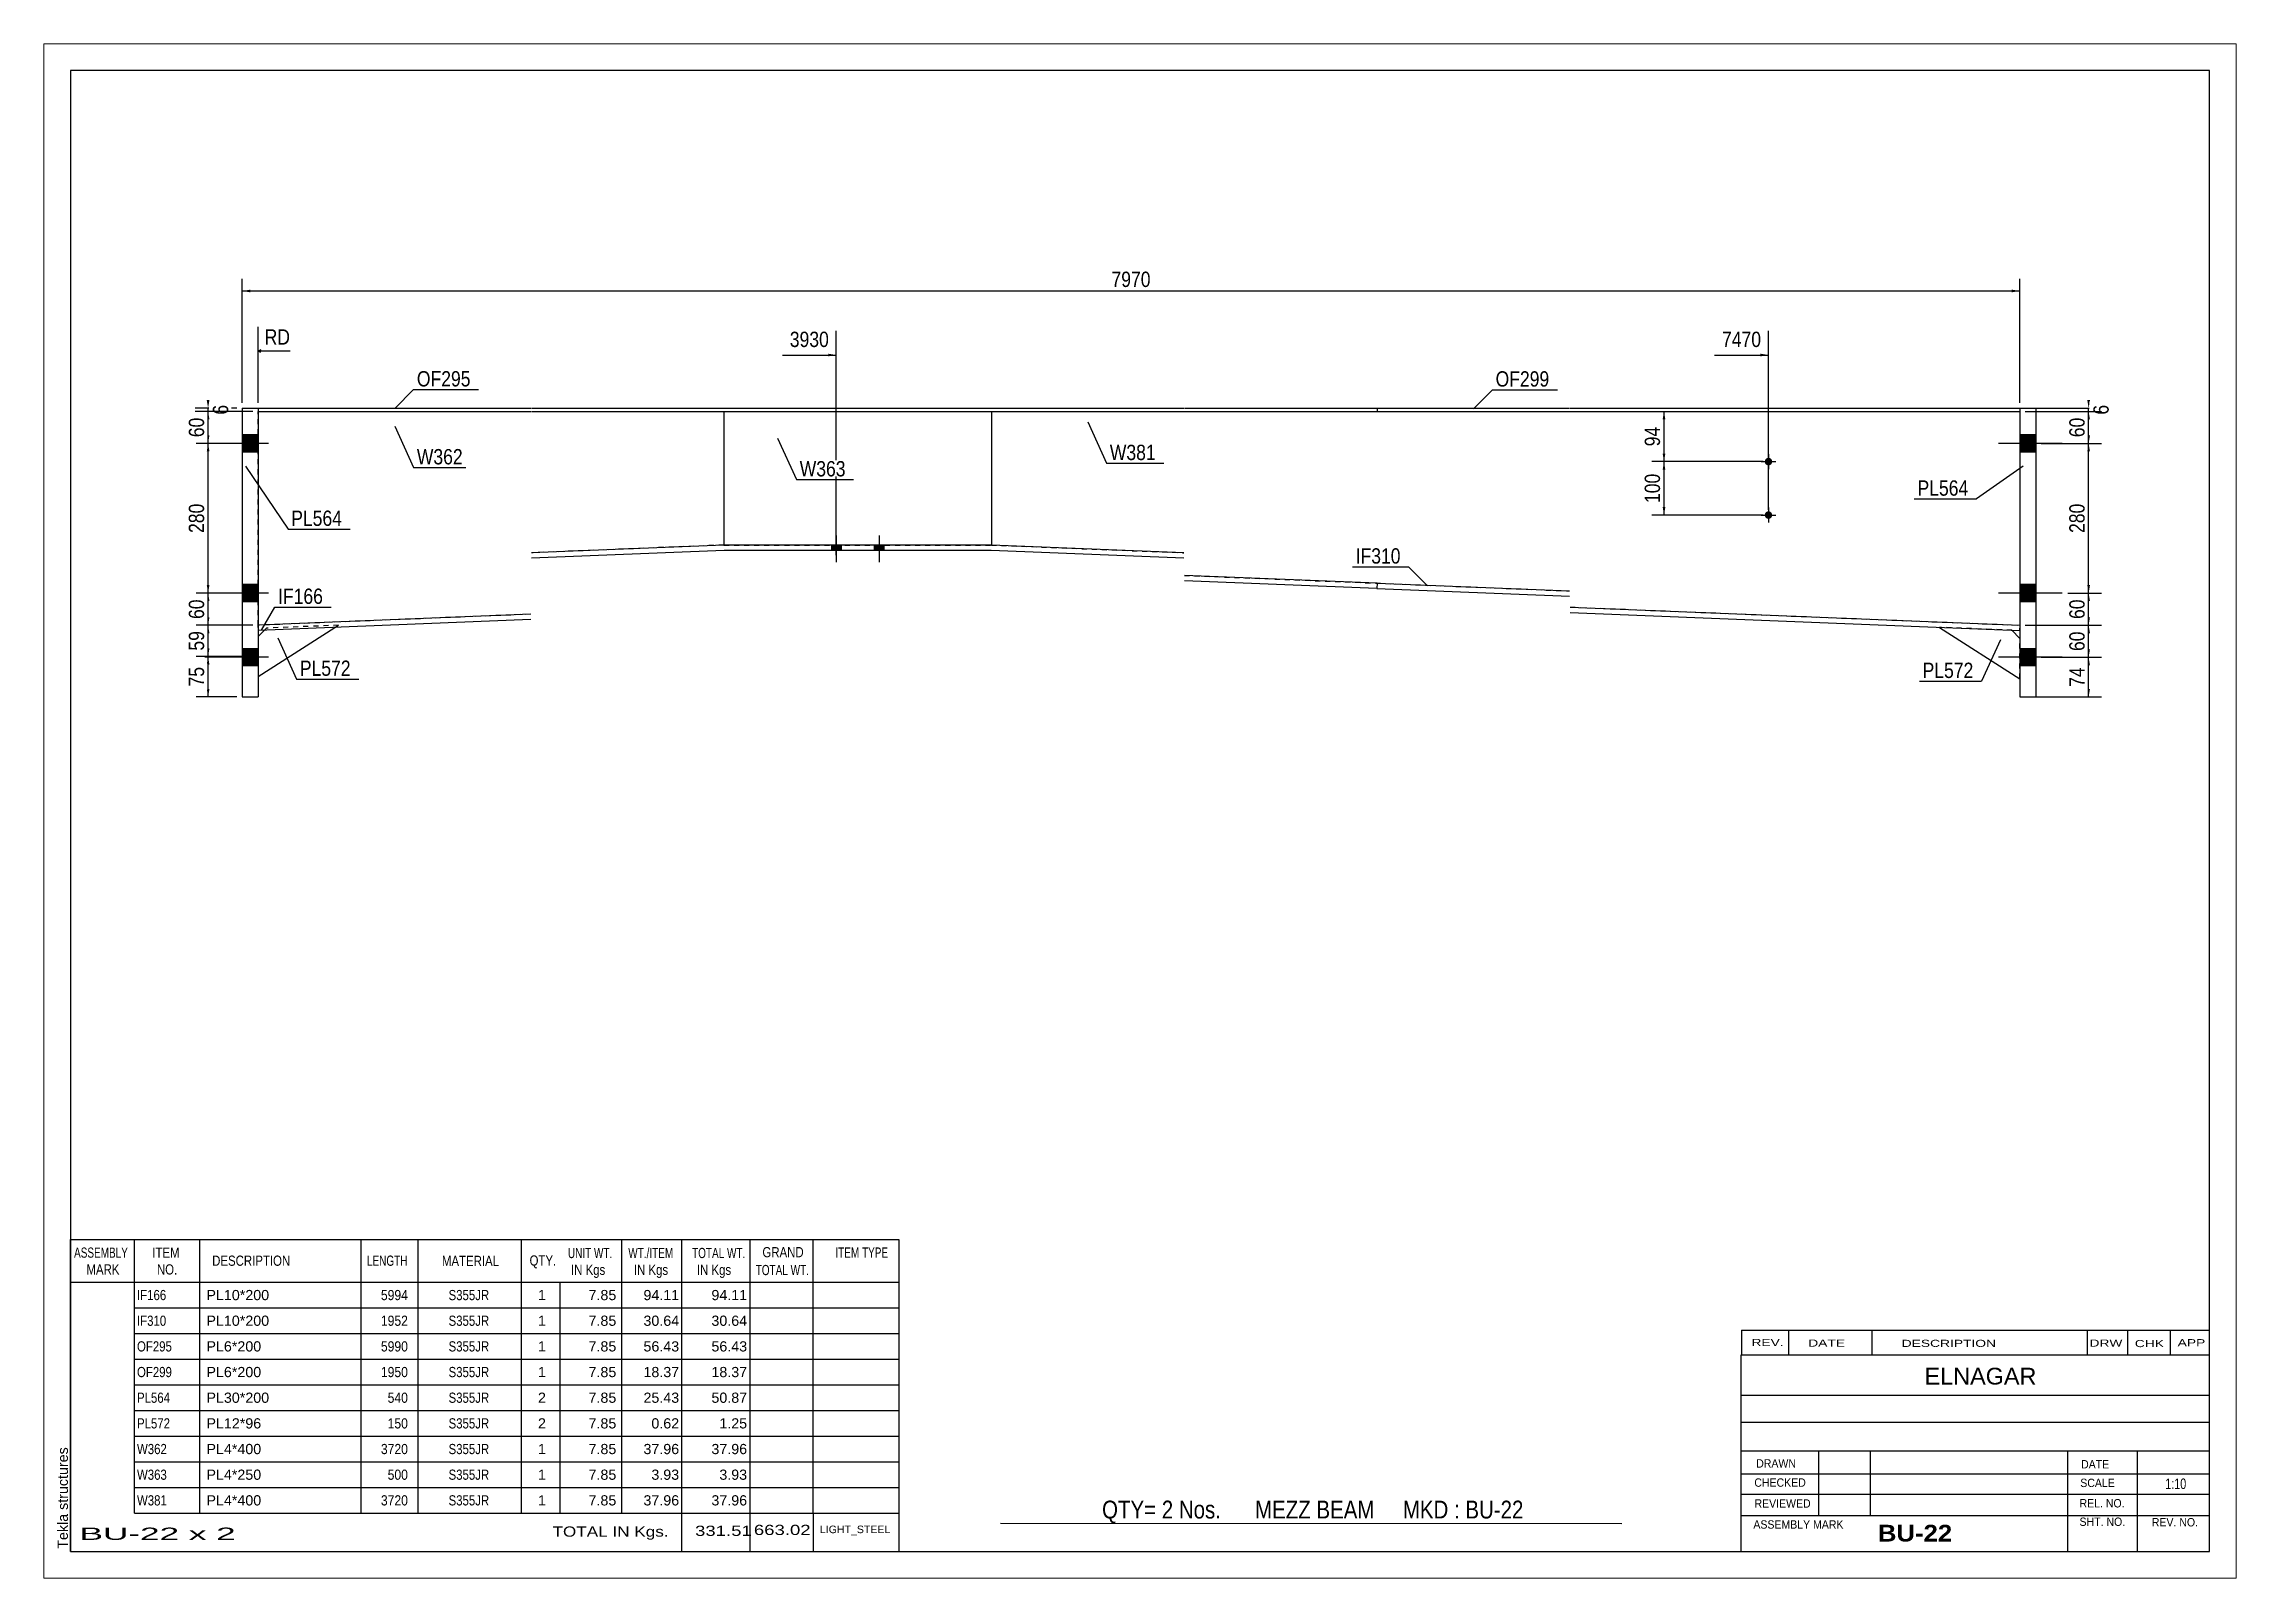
# Paper-space layout 'Layout1' of a CAD drawing. Header units: millimetres. Extents: x 0 to 410, y 0 to 287.
# The model-space entities are those that its viewports show. They can reach past a viewport. Long polylines and large blocks are cut down to what shows.
import ezdxf

# ---------------------------------------------------------------- set-up
doc = ezdxf.new("R2010")
doc.units = ezdxf.units.MM
doc.linetypes.add('DXK_LINE_DOT1', pattern=[1.8814, 0.9407, -0.9407])
doc.layers.add('Viewport layer', color=7, linetype='Continuous', plot=False)
doc.styles.add('Arial', font='ARIAL.TTF', dxfattribs={"height": 0.2})
doc.styles.add('Arial Bold', font='ARIALBD.TTF', dxfattribs={"height": 0.2})
doc.styles.add('Arial Narrow', font='ARIALN.TTF', dxfattribs={"height": 0.2})

# ---------------------------------------------------------------- blocks, each defined once
blk = doc.blocks.new('Unknown-629104439-1211')
at = {"color": 5, "linetype": 'Continuous'}
for p, q in [((364.89, 83.75), (-35.11, 83.75)), ((-35.11, 83.75), (-35.11, -193.25)), ((364.89, -193.25), (364.89, 83.75)), ((-35.11, -193.25), (364.89, -193.25))]:
    blk.add_line(p, q, dxfattribs=at)
at = {"color": 174, "linetype": 'Continuous', "style": 'Arial'}
blk.add_text('Tekla structures', height=1.9102, rotation=90, dxfattribs=at).set_placement((-35.61, -192.75))
blk = doc.blocks.new('Part-629104439-1279 - 1232')
at = {"color": 2, "linetype": 'Continuous'}
for p, q in [((87.09, 20), (87.09, -5)), ((137.09, 20), (137.09, -5))]:
    blk.add_line(p, q, dxfattribs=at)
at = {"color": 7, "linetype": 'DXK_LINE_DOT1'}
for p, q in [((87.09, 20), (137.09, 20)), ((87.09, -5), (137.09, -5))]:
    blk.add_line(p, q, dxfattribs=at)
blk = doc.blocks.new('Part-629104439-1257 - 1232')
at = {"color": 2, "linetype": 'Continuous'}
for p, q in [((0, 20.6), (0, 20)), ((0, 20.6), (50.99, 20.6)), ((51.09, 20.6), (173.09, 20.6)), ((173.19, 20.6), (209.23, 20.6)), ((209.23, 20.6), (209.23, 20)), ((0, 20), (50.99, 20)), ((51.09, 20), (173.09, 20)), ((173.19, 20), (209.23, 20))]:
    blk.add_line(p, q, dxfattribs=at)
blk = doc.blocks.new('Part-629104439-1404 - 1232')
at = {"color": 2, "linetype": 'Continuous'}
for p, q in [((0, -29.6), (14.32, -20.42)), ((0, -22.1), (1.1, -20.96))]:
    blk.add_line(p, q, dxfattribs=at)
at = {"color": 7, "linetype": 'DXK_LINE_DOT1'}
for p, q in [((14.99, -20), (1.5, -20.54)), ((14.32, -20.42), (14.99, -20)), ((0, -22.1), (0, -29.6)), ((1.1, -20.96), (1.5, -20.54))]:
    blk.add_line(p, q, dxfattribs=at)
blk = doc.blocks.new('Part-629104439-1301 - 1232')
at = {"color": 2, "linetype": 'Continuous'}
for p, q in [((209.23, 20.6), (209.23, 20)), ((209.23, 20.6), (245.23, 20.6)), ((245.33, 20.6), (329.43, 20.6)), ((329.43, 20.6), (329.43, 20)), ((209.23, 20), (245.23, 20)), ((245.33, 20), (329.43, 20))]:
    blk.add_line(p, q, dxfattribs=at)
blk = doc.blocks.new('Part-629104439-1323 - 1232')
at = {"color": 2, "linetype": 'Continuous'}
blk.add_line((137.09, 20), (137.09, -5), dxfattribs=at)
at = {"color": 7, "linetype": 'DXK_LINE_DOT1'}
for p, q in [((137.09, 20), (173.09, 20)), ((173.19, 20), (245.23, 20)), ((245.33, 20), (329.43, 20)), ((329.43, 20), (329.43, -20)), ((137.09, -5), (173.09, -6.45)), ((173.19, -10.68), (245.23, -13.59)), ((245.33, -16.61), (329.43, -20))]:
    blk.add_line(p, q, dxfattribs=at)
blk = doc.blocks.new('Part-629104439-1345 - 1232')
at = {"color": 2, "linetype": 'Continuous'}
for p, q in [((87.09, -5), (51.09, -6.45)), ((87.11, -6), (51.09, -7.45)), ((137.09, -5), (87.09, -5)), ((137.07, -6), (87.11, -6)), ((173.09, -7.45), (137.07, -6)), ((173.09, -6.45), (137.09, -5)), ((209.23, -12.14), (173.19, -10.68)), ((209.19, -13.14), (173.19, -11.68)), ((209.23, -12.14), (209.19, -13.14)), ((50.99, -17.94), (0, -20)), ((0.04, -21), (0, -20)), ((50.99, -18.94), (0.04, -21))]:
    blk.add_line(p, q, dxfattribs=at)
blk = doc.blocks.new('Part-629104439-1350 - 1232')
at = {"color": 2, "linetype": 'Continuous'}
for p, q in [((209.23, -12.14), (209.19, -13.14)), ((209.23, -12.14), (245.23, -13.59)), ((209.19, -13.14), (245.23, -14.59)), ((245.33, -16.61), (329.43, -20)), ((245.33, -17.61), (329.39, -21)), ((329.43, -20), (329.39, -21))]:
    blk.add_line(p, q, dxfattribs=at)
blk = doc.blocks.new('Part-629104439-1372 - 1232')
at = {"color": 2, "linetype": 'Continuous'}
for p, q in [((329.43, 20.6), (332.43, 20.6)), ((329.43, 20.6), (329.43, -33.4)), ((332.43, 20.6), (332.43, -33.4)), ((329.43, -33.4), (332.43, -33.4))]:
    blk.add_line(p, q, dxfattribs=at)
blk = doc.blocks.new('Part-629104439-1394 - 1232')
at = {"color": 2, "linetype": 'Continuous'}
for p, q in [((314.44, -20.4), (329.43, -30)), ((329.43, -22.5), (327.93, -20.94))]:
    blk.add_line(p, q, dxfattribs=at)
at = {"color": 7, "linetype": 'DXK_LINE_DOT1'}
for p, q in [((327.93, -20.94), (314.44, -20.4)), ((329.43, -30), (329.43, -22.5))]:
    blk.add_line(p, q, dxfattribs=at)
blk = doc.blocks.new('Part-629104439-1399 - 1232')
at = {"color": 2, "linetype": 'Continuous'}
for p, q in [((-3, 20.6), (0, 20.6)), ((-3, 20.6), (-3, -33.4)), ((0, 20.6), (0, -33.4)), ((-3, -33.4), (0, -33.4))]:
    blk.add_line(p, q, dxfattribs=at)
blk = doc.blocks.new('Part-629104439-1420 - 1232')
at = {"color": 7, "linetype": 'DXK_LINE_DOT1'}
for p, q in [((0, -20), (0, 20)), ((0, 20), (50.99, 20)), ((51.09, 20), (87.09, 20)), ((87.09, -5), (51.09, -6.45)), ((50.99, -17.94), (0, -20))]:
    blk.add_line(p, q, dxfattribs=at)
at = {"color": 2, "linetype": 'Continuous'}
blk.add_line((87.09, 20), (87.09, -5), dxfattribs=at)
blk = doc.blocks.new('Bolt-629104439-1421 - 1232')
at = {"linetype": 'Continuous'}
for points in [[(108.99, -5), (107.19, -5), (107.19, -6), (108.99, -6)], [(108.99, -5), (107.19, -5), (107.19, -6), (108.99, -6)], [(116.99, -5), (115.19, -5), (115.19, -6), (116.99, -6)], [(116.99, -5), (115.19, -5), (115.19, -6), (116.99, -6)]]:
    blk.add_hatch(color=3, dxfattribs=at).paths.add_polyline_path(points)
at = {"color": 3, "linetype": 'Continuous'}
for p, q in [((108.09, -3.2), (108.09, -8.2)), ((108.09, -3.2), (108.09, -8.2)), ((116.09, -3.2), (116.09, -8.2)), ((116.09, -3.2), (116.09, -8.2)), ((107.19, -5), (107.19, -6)), ((107.19, -5), (107.19, -6)), ((108.99, -5), (108.99, -6)), ((108.99, -5), (108.99, -6)), ((115.19, -5), (115.19, -6)), ((115.19, -5), (115.19, -6)), ((116.99, -5), (116.99, -6)), ((116.99, -5), (116.99, -6))]:
    blk.add_line(p, q, dxfattribs=at)
blk = doc.blocks.new('Bolt-629104439-1422 - 1232')
at = {"linetype": 'Continuous'}
for points in [[(329.43, 15.6), (329.43, 12.4), (332.43, 12.4), (332.43, 15.6)], [(329.43, 15.6), (329.43, 12.4), (332.43, 12.4), (332.43, 15.6)], [(329.43, -12.4), (329.43, -15.6), (332.43, -15.6), (332.43, -12.4)], [(329.43, -12.4), (329.43, -15.6), (332.43, -15.6), (332.43, -12.4)], [(329.43, -24.4), (329.43, -27.6), (332.43, -27.6), (332.43, -24.4)], [(329.43, -24.4), (329.43, -27.6), (332.43, -27.6), (332.43, -24.4)]]:
    blk.add_hatch(color=3, dxfattribs=at).paths.add_polyline_path(points)
at = {"color": 3, "linetype": 'Continuous'}
for p, q in [((337.33, 14), (325.43, 14)), ((337.33, 14), (325.43, 14)), ((332.43, 15.6), (329.43, 15.6)), ((332.43, 15.6), (329.43, 15.6)), ((332.43, 12.4), (329.43, 12.4)), ((332.43, 12.4), (329.43, 12.4)), ((337.33, -14), (325.43, -14)), ((337.33, -14), (325.43, -14)), ((332.43, -12.4), (329.43, -12.4)), ((332.43, -12.4), (329.43, -12.4)), ((332.43, -15.6), (329.43, -15.6)), ((332.43, -15.6), (329.43, -15.6)), ((332.43, -24.4), (329.43, -24.4)), ((332.43, -24.4), (329.43, -24.4)), ((337.33, -26), (325.43, -26)), ((337.33, -26), (325.43, -26)), ((332.43, -27.6), (329.43, -27.6)), ((332.43, -27.6), (329.43, -27.6))]:
    blk.add_line(p, q, dxfattribs=at)
blk = doc.blocks.new('Bolt-629104439-1423 - 1232')
at = {"linetype": 'Continuous'}
for points in [[(-3, 15.6), (-3, 12.4), (0, 12.4), (0, 15.6)], [(-3, 15.6), (-3, 12.4), (0, 12.4), (0, 15.6)], [(-3, -12.4), (-3, -15.6), (0, -15.6), (0, -12.4)], [(-3, -12.4), (-3, -15.6), (0, -15.6), (0, -12.4)], [(-3, -24.4), (-3, -27.6), (0, -27.6), (0, -24.4)], [(-3, -24.4), (-3, -27.6), (0, -27.6), (0, -24.4)]]:
    blk.add_hatch(color=3, dxfattribs=at).paths.add_polyline_path(points)
at = {"color": 3, "linetype": 'Continuous'}
for p, q in [((1.9, 14), (-10, 14)), ((1.9, 14), (-10, 14)), ((0, 15.6), (-3, 15.6)), ((0, 15.6), (-3, 15.6)), ((0, 12.4), (-3, 12.4)), ((0, 12.4), (-3, 12.4)), ((1.9, -14), (-10, -14)), ((1.9, -14), (-10, -14)), ((0, -12.4), (-3, -12.4)), ((0, -12.4), (-3, -12.4)), ((0, -15.6), (-3, -15.6)), ((0, -15.6), (-3, -15.6)), ((0, -24.4), (-3, -24.4)), ((0, -24.4), (-3, -24.4)), ((1.9, -26), (-10, -26)), ((1.9, -26), (-10, -26)), ((0, -27.6), (-3, -27.6)), ((0, -27.6), (-3, -27.6))]:
    blk.add_line(p, q, dxfattribs=at)
blk = doc.blocks.new('Bolt-629104439-1424 - 1232')
at = {"linetype": 'Continuous'}
for points in [[(282.43, 11.3), (282.57, 11.29), (282.71, 11.24), (282.84, 11.17), (282.95, 11.07), (283.03, 10.95), (283.09, 10.82), (283.12, 10.68), (283.12, 10.53), (283.09, 10.39), (283.03, 10.25), (282.95, 10.13), (282.84, 10.04), (282.71, 9.96), (282.57, 9.92), (282.43, 9.9), (282.28, 9.92), (282.14, 9.96), (282.01, 10.04), (281.91, 10.13), (281.82, 10.25), (281.76, 10.39), (281.73, 10.53), (281.73, 10.68), (281.76, 10.82), (281.82, 10.95), (281.91, 11.07), (282.01, 11.17), (282.14, 11.24), (282.28, 11.29)], [(282.43, 1.3), (282.57, 1.29), (282.71, 1.24), (282.84, 1.17), (282.95, 1.07), (283.03, 0.95), (283.09, 0.82), (283.12, 0.68), (283.12, 0.53), (283.09, 0.39), (283.03, 0.25), (282.95, 0.13), (282.84, 0.04), (282.71, -0.04), (282.57, -0.08), (282.43, -0.1), (282.28, -0.08), (282.14, -0.04), (282.01, 0.04), (281.91, 0.13), (281.82, 0.25), (281.76, 0.39), (281.73, 0.53), (281.73, 0.68), (281.76, 0.82), (281.82, 0.95), (281.91, 1.07), (282.01, 1.17), (282.14, 1.24), (282.28, 1.29)]]:
    blk.add_hatch(color=3, dxfattribs=at).paths.add_polyline_path(points)
at = {"color": 3, "linetype": 'Continuous'}
for p, q in [((281.03, 10.6), (283.83, 10.6)), ((282.43, 12), (282.43, 9.2)), ((281.03, 0.6), (283.83, 0.6)), ((282.43, 2), (282.43, -0.8))]:
    blk.add_line(p, q, dxfattribs=at)
blk = doc.blocks.new('StraightDimension-629104439-1451 - 1232')
at = {"linetype": 'Continuous'}
for points in [[(262.64, 18.5), (262.89, 20), (263.14, 18.5)], [(263.14, 12.1), (262.89, 10.6), (262.64, 12.1)]]:
    blk.add_hatch(color=7, dxfattribs=at).paths.add_polyline_path(points)
at = {"color": 7, "linetype": 'Continuous'}
for p, q in [((138.09, 20), (265.29, 20)), ((262.89, 10.6), (262.89, 20)), ((281.43, 10.6), (260.64, 10.6))]:
    blk.add_line(p, q, dxfattribs=at)
at = {"color": 0}
blk.add_wipeout([(262.74, 17.73), (258.54, 17.73), (258.54, 12.87), (262.74, 12.87)], dxfattribs=at)
at = {"color": 3, "style": 'Arial Narrow'}
blk.add_text('94', height=2.863, rotation=90.0002, dxfattribs=at).set_placement((262.14, 13.47))
blk = doc.blocks.new('StraightDimension-629104439-3546 - 1232')
at = {"linetype": 'Continuous'}
for points in [[(342.55, 22.1), (342.3, 20.6), (342.05, 22.1)], [(342.05, 18.5), (342.3, 20), (342.55, 18.5)]]:
    blk.add_hatch(color=7, dxfattribs=at).paths.add_polyline_path(points)
at = {"color": 7, "linetype": 'Continuous'}
for p, q in [((330.43, 20.6), (344.55, 20.6)), ((342.3, 20), (342.3, 20.6)), ((330.43, 20), (344.55, 20))]:
    blk.add_line(p, q, dxfattribs=at)
at = {"color": 0}
blk.add_wipeout([(346.65, 21.81), (342.45, 21.81), (342.45, 18.79), (346.65, 18.79)], dxfattribs=at)
at = {"color": 3, "style": 'Arial Narrow'}
blk.add_text('6', height=2.86, rotation=90.0002, dxfattribs=at).set_placement((346.05, 19.39))
blk = doc.blocks.new('StraightDimension-629104439-1436 - 1232')
at = {"linetype": 'Continuous'}
for points in [[(262.64, 9.1), (262.89, 10.6), (263.14, 9.1)], [(263.14, 2.1), (262.89, 0.6), (262.64, 2.1)]]:
    blk.add_hatch(color=7, dxfattribs=at).paths.add_polyline_path(points)
at = {"color": 7, "linetype": 'Continuous'}
for p, q in [((281.43, 10.6), (260.64, 10.6)), ((262.89, 0.6), (262.89, 10.6)), ((281.43, 0.6), (260.64, 0.6))]:
    blk.add_line(p, q, dxfattribs=at)
at = {"color": 0}
blk.add_wipeout([(262.74, 8.94), (258.54, 8.94), (258.54, 2.26), (262.74, 2.26)], dxfattribs=at)
at = {"color": 3, "style": 'Arial Narrow'}
blk.add_text('100', height=2.863, rotation=90.0002, dxfattribs=at).set_placement((262.14, 2.86))
blk = doc.blocks.new('StraightDimension-629104439-1598 - 1232')
at = {"linetype": 'Continuous'}
blk.add_hatch(color=7, dxfattribs=at).paths.add_polyline_path([(106.59, 30.79), (108.09, 30.54), (106.59, 30.29)])
at = {"color": 7, "linetype": 'Continuous'}
for p, q in [((108.09, -6.9), (108.09, 35.04)), ((98.03, 30.54), (108.09, 30.54))]:
    blk.add_line(p, q, dxfattribs=at)
at = {"color": 0, "linetype": 'Continuous'}
blk.add_wipeout([(6.53, 31.89), (6.53, 36.09), (0.59, 36.09), (0.59, 31.89)], dxfattribs=at)
at = {"color": 7, "linetype": 'Continuous'}
for p, q in [((0, 21.6), (0, 35.79)), ((0.5, 31.54), (0, 31.29)), ((0.5, 31.04), (0, 31.29)), ((5.93, 31.29), (0, 31.29))]:
    blk.add_line(p, q, dxfattribs=at)
at = {"color": 3, "linetype": 'Continuous', "style": 'Arial Narrow'}
blk.add_text('RD', height=2.863, dxfattribs=at).set_placement((1.19, 32.49))
at = {"color": 0}
blk.add_wipeout([(107.31, 31.44), (107.31, 35.64), (98.8, 35.64), (98.8, 31.44)], dxfattribs=at)
at = {"color": 3, "style": 'Arial Narrow'}
blk.add_text('3930', height=2.863, dxfattribs=at).set_placement((99.4, 32.04))
blk = doc.blocks.new('StraightDimension-629104439-1610 - 1232')
at = {"linetype": 'Continuous'}
blk.add_hatch(color=7, dxfattribs=at).paths.add_polyline_path([(280.93, 30.79), (282.43, 30.54), (280.93, 30.29)])
at = {"color": 7, "linetype": 'Continuous'}
for p, q in [((282.43, 1.6), (282.43, 35.04)), ((272.36, 30.54), (282.43, 30.54))]:
    blk.add_line(p, q, dxfattribs=at)
at = {"color": 0}
blk.add_wipeout([(281.65, 31.44), (281.65, 35.64), (273.14, 35.64), (273.14, 31.44)], dxfattribs=at)
at = {"color": 3, "style": 'Arial Narrow'}
blk.add_text('7470', height=2.863, dxfattribs=at).set_placement((273.74, 32.04))
blk = doc.blocks.new('StraightDimension-629104439-3842 - 1232')
at = {"linetype": 'Continuous'}
for points in [[(-9.14, 22.1), (-9.39, 20.6), (-9.64, 22.1)], [(-9.64, 18.5), (-9.39, 20), (-9.14, 18.5)]]:
    blk.add_hatch(color=7, dxfattribs=at).paths.add_polyline_path(points)
at = {"color": 7, "linetype": 'Continuous'}
for p, q in [((-4, 20.6), (-11.79, 20.6)), ((-9.39, 20), (-9.39, 20.6)), ((-1, 20), (-11.79, 20))]:
    blk.add_line(p, q, dxfattribs=at)
at = {"color": 0}
blk.add_wipeout([(-5.04, 21.81), (-9.24, 21.81), (-9.24, 18.79), (-5.04, 18.79)], dxfattribs=at)
at = {"color": 3, "style": 'Arial Narrow'}
blk.add_text('6', height=2.86, rotation=90.0002, dxfattribs=at).set_placement((-5.64, 19.39))
blk = doc.blocks.new('StraightDimension-629104439-1460 - 1232')
at = {"linetype": 'Continuous'}
for points in [[(-1.5, 42.27), (-3, 42.52), (-1.5, 42.77)], [(327.93, 42.77), (329.43, 42.52), (327.93, 42.27)]]:
    blk.add_hatch(color=7, dxfattribs=at).paths.add_polyline_path(points)
at = {"color": 7, "linetype": 'Continuous'}
for p, q in [((-3, 21.6), (-3, 44.77)), ((-3, 42.52), (329.43, 42.52)), ((329.43, 21.6), (329.43, 44.77))]:
    blk.add_line(p, q, dxfattribs=at)
at = {"color": 0}
blk.add_wipeout([(167.47, 42.67), (167.47, 46.87), (158.96, 46.87), (158.96, 42.67)], dxfattribs=at)
at = {"color": 3, "style": 'Arial Narrow'}
blk.add_text('7970', height=2.863, dxfattribs=at).set_placement((159.56, 43.27))
blk = doc.blocks.new('StraightDimension-629104439-3547 - 1232')
at = {"linetype": 'Continuous'}
for points in [[(342.05, 18.5), (342.3, 20), (342.55, 18.5)], [(342.55, 15.5), (342.3, 14), (342.05, 15.5)]]:
    blk.add_hatch(color=7, dxfattribs=at).paths.add_polyline_path(points)
at = {"color": 7, "linetype": 'Continuous'}
for p, q in [((330.43, 20), (344.7, 20)), ((342.3, 14), (342.3, 20)), ((333.43, 14), (344.7, 14))]:
    blk.add_line(p, q, dxfattribs=at)
at = {"color": 0}
blk.add_wipeout([(342.15, 19.43), (337.95, 19.43), (337.95, 14.57), (342.15, 14.57)], dxfattribs=at)
at = {"color": 3, "style": 'Arial Narrow'}
blk.add_text('60', height=2.863, rotation=90.0002, dxfattribs=at).set_placement((341.55, 15.17))
blk = doc.blocks.new('StraightDimension-629104439-3548 - 1232')
at = {"linetype": 'Continuous'}
for points in [[(342.05, 12.5), (342.3, 14), (342.55, 12.5)], [(342.55, -12.5), (342.3, -14), (342.05, -12.5)]]:
    blk.add_hatch(color=7, dxfattribs=at).paths.add_polyline_path(points)
at = {"color": 7, "linetype": 'Continuous'}
for p, q in [((333.43, 14), (344.7, 14)), ((342.3, -14), (342.3, 14)), ((338.43, -14), (344.7, -14))]:
    blk.add_line(p, q, dxfattribs=at)
at = {"color": 0}
blk.add_wipeout([(342.15, 3.34), (337.95, 3.34), (337.95, -3.34), (342.15, -3.34)], dxfattribs=at)
at = {"color": 3, "style": 'Arial Narrow'}
blk.add_text('280', height=2.863, rotation=90.0002, dxfattribs=at).set_placement((341.55, -2.74))
blk = doc.blocks.new('StraightDimension-629104439-3549 - 1232')
at = {"linetype": 'Continuous'}
for points in [[(342.05, -15.5), (342.3, -14), (342.55, -15.5)], [(342.55, -18.5), (342.3, -20), (342.05, -18.5)]]:
    blk.add_hatch(color=7, dxfattribs=at).paths.add_polyline_path(points)
at = {"color": 7, "linetype": 'Continuous'}
for p, q in [((338.43, -14), (344.7, -14)), ((342.3, -20), (342.3, -14)), ((330.43, -20), (344.7, -20))]:
    blk.add_line(p, q, dxfattribs=at)
at = {"color": 0}
blk.add_wipeout([(342.15, -14.57), (337.95, -14.57), (337.95, -19.43), (342.15, -19.43)], dxfattribs=at)
at = {"color": 3, "style": 'Arial Narrow'}
blk.add_text('60', height=2.863, rotation=90.0002, dxfattribs=at).set_placement((341.55, -18.83))
blk = doc.blocks.new('StraightDimension-629104439-3550 - 1232')
at = {"linetype": 'Continuous'}
for points in [[(342.05, -21.5), (342.3, -20), (342.55, -21.5)], [(342.55, -24.5), (342.3, -26), (342.05, -24.5)]]:
    blk.add_hatch(color=7, dxfattribs=at).paths.add_polyline_path(points)
at = {"color": 7, "linetype": 'Continuous'}
for p, q in [((330.43, -20), (344.7, -20)), ((342.3, -26), (342.3, -20)), ((333.43, -26), (344.7, -26))]:
    blk.add_line(p, q, dxfattribs=at)
at = {"color": 0}
blk.add_wipeout([(342.15, -20.57), (337.95, -20.57), (337.95, -25.43), (342.15, -25.43)], dxfattribs=at)
at = {"color": 3, "style": 'Arial Narrow'}
blk.add_text('60', height=2.863, rotation=90.0002, dxfattribs=at).set_placement((341.55, -24.83))
blk = doc.blocks.new('StraightDimension-629104439-3551 - 1232')
at = {"linetype": 'Continuous'}
for points in [[(342.05, -27.5), (342.3, -26), (342.55, -27.5)], [(342.55, -31.9), (342.3, -33.4), (342.05, -31.9)]]:
    blk.add_hatch(color=7, dxfattribs=at).paths.add_polyline_path(points)
at = {"color": 7, "linetype": 'Continuous'}
for p, q in [((333.43, -26), (344.7, -26)), ((342.3, -33.4), (342.3, -26)), ((330.43, -33.4), (344.7, -33.4))]:
    blk.add_line(p, q, dxfattribs=at)
at = {"color": 0}
blk.add_wipeout([(342.15, -27.27), (337.95, -27.27), (337.95, -32.13), (342.15, -32.13)], dxfattribs=at)
at = {"color": 3, "style": 'Arial Narrow'}
blk.add_text('74', height=2.863, rotation=90.0002, dxfattribs=at).set_placement((341.55, -31.53))
blk = doc.blocks.new('StraightDimension-629104439-3843 - 1232')
at = {"linetype": 'Continuous'}
for points in [[(-9.64, 18.5), (-9.39, 20), (-9.14, 18.5)], [(-9.14, 15.5), (-9.39, 14), (-9.64, 15.5)]]:
    blk.add_hatch(color=7, dxfattribs=at).paths.add_polyline_path(points)
at = {"color": 7, "linetype": 'Continuous'}
for p, q in [((-1, 20), (-11.64, 20)), ((-9.39, 14), (-9.39, 20)), ((-1, 14), (-11.64, 14))]:
    blk.add_line(p, q, dxfattribs=at)
at = {"color": 0}
blk.add_wipeout([(-9.54, 19.43), (-13.74, 19.43), (-13.74, 14.57), (-9.54, 14.57)], dxfattribs=at)
at = {"color": 3, "style": 'Arial Narrow'}
blk.add_text('60', height=2.863, rotation=90.0002, dxfattribs=at).set_placement((-10.14, 15.17))
blk = doc.blocks.new('StraightDimension-629104439-3844 - 1232')
at = {"linetype": 'Continuous'}
for points in [[(-9.64, 12.5), (-9.39, 14), (-9.14, 12.5)], [(-9.14, -12.5), (-9.39, -14), (-9.64, -12.5)]]:
    blk.add_hatch(color=7, dxfattribs=at).paths.add_polyline_path(points)
at = {"color": 7, "linetype": 'Continuous'}
for p, q in [((-1, 14), (-11.64, 14)), ((-9.39, -14), (-9.39, 14)), ((-1, -14), (-11.64, -14))]:
    blk.add_line(p, q, dxfattribs=at)
at = {"color": 0}
blk.add_wipeout([(-9.54, 3.34), (-13.74, 3.34), (-13.74, -3.34), (-9.54, -3.34)], dxfattribs=at)
at = {"color": 3, "style": 'Arial Narrow'}
blk.add_text('280', height=2.863, rotation=90.0002, dxfattribs=at).set_placement((-10.14, -2.74))
blk = doc.blocks.new('StraightDimension-629104439-3845 - 1232')
at = {"linetype": 'Continuous'}
for points in [[(-9.64, -15.5), (-9.39, -14), (-9.14, -15.5)], [(-9.14, -18.5), (-9.39, -20), (-9.64, -18.5)]]:
    blk.add_hatch(color=7, dxfattribs=at).paths.add_polyline_path(points)
at = {"color": 7, "linetype": 'Continuous'}
for p, q in [((-1, -14), (-11.64, -14)), ((-9.39, -20), (-9.39, -14)), ((-1, -20), (-11.64, -20))]:
    blk.add_line(p, q, dxfattribs=at)
at = {"color": 0}
blk.add_wipeout([(-9.54, -14.57), (-13.74, -14.57), (-13.74, -19.43), (-9.54, -19.43)], dxfattribs=at)
at = {"color": 3, "style": 'Arial Narrow'}
blk.add_text('60', height=2.863, rotation=90.0002, dxfattribs=at).set_placement((-10.14, -18.83))
blk = doc.blocks.new('StraightDimension-629104439-3846 - 1232')
at = {"linetype": 'Continuous'}
for points in [[(-9.64, -21.5), (-9.39, -20), (-9.14, -21.5)], [(-9.14, -24.35), (-9.39, -25.85), (-9.64, -24.35)]]:
    blk.add_hatch(color=7, dxfattribs=at).paths.add_polyline_path(points)
at = {"color": 7, "linetype": 'Continuous'}
for p, q in [((-1, -20), (-11.64, -20)), ((-9.39, -25.85), (-9.39, -20)), ((-0.12, -25.85), (-11.64, -25.85))]:
    blk.add_line(p, q, dxfattribs=at)
at = {"color": 0}
blk.add_wipeout([(-9.54, -20.5), (-13.74, -20.5), (-13.74, -25.35), (-9.54, -25.35)], dxfattribs=at)
at = {"color": 3, "style": 'Arial Narrow'}
blk.add_text('59', height=2.863, rotation=90.0002, dxfattribs=at).set_placement((-10.14, -24.75))
blk = doc.blocks.new('StraightDimension-629104439-3847 - 1232')
at = {"linetype": 'Continuous'}
for points in [[(-9.64, -27.35), (-9.39, -25.85), (-9.14, -27.35)], [(-9.14, -31.9), (-9.39, -33.4), (-9.64, -31.9)]]:
    blk.add_hatch(color=7, dxfattribs=at).paths.add_polyline_path(points)
at = {"color": 7, "linetype": 'Continuous'}
for p, q in [((-0.12, -25.85), (-11.64, -25.85)), ((-9.39, -33.4), (-9.39, -25.85)), ((-4, -33.4), (-11.64, -33.4))]:
    blk.add_line(p, q, dxfattribs=at)
at = {"color": 0}
blk.add_wipeout([(-9.54, -27.2), (-13.74, -27.2), (-13.74, -32.05), (-9.54, -32.05)], dxfattribs=at)
at = {"color": 3, "style": 'Arial Narrow'}
blk.add_text('75', height=2.863, rotation=90.0002, dxfattribs=at).set_placement((-10.14, -31.45))
blk = doc.blocks.new('CBS_NAME_BLOG-629104439-3918')
at = {"color": 7, "linetype": 'Continuous'}
for p, q in [((277.3, -193.21), (277.29, -156.5)), ((277.3, -156.5), (364.81, -156.5)), ((277.3, -164.04), (364.82, -164.04)), ((277.37, -169.09), (364.89, -169.09)), ((277.3, -174.46), (364.81, -174.46)), ((291.82, -186.57), (291.82, -174.47)), ((301.5, -186.55), (301.5, -174.48)), ((338.42, -193.21), (338.42, -174.48)), ((351.47, -193.21), (351.47, -174.47)), ((277.3, -178.76), (364.89, -178.74)), ((277.3, -182.51), (364.81, -182.51)), ((277.3, -186.55), (364.81, -186.55)), ((277.3, -193.25), (364.89, -193.25))]:
    blk.add_line(p, q, dxfattribs=at)
at = {"color": 3, "linetype": 'Continuous', "style": 'Arial'}
blk.add_text('ELNAGAR', height=3.133, dxfattribs=at).set_placement((311.62, -162.03))
at = {"color": 3, "linetype": 'Continuous'}
for s, height, style, width, p in [('DRAWN', 1.566, 'Arial', 0.9, (280.13, -177.57)), ('DATE', 1.566, 'Arial', 0.9, (340.89, -177.73)), ('CHECKED', 1.566, 'Arial', 0.9, (279.78, -181.15)), ('SCALE', 1.566, 'Arial', 0.9, (340.74, -181.21)), ('1:10', 1.957, 'Arial Narrow', 0.9, (356.63, -181.57)), ('REVIEWED', 1.566, 'Arial', 0.9, (279.81, -185.06)), ('REL. NO.', 1.566, 'Arial', 0.9, (340.6, -185.02)), ('ASSEMBLY MARK', 1.5663, 'Arial', 0.9, (279.6, -188.99)), ('BU-22', 3.131, 'Arial Bold', 1.1, (302.88, -191.4)), ('SHT. NO.', 1.566, 'Arial', 0.9, (340.6, -188.48)), ('REV. NO.', 1.566, 'Arial', 0.9, (354.12, -188.57))]:
    blk.add_text(s, height=height, dxfattribs=dict(at, style=style, width=width)).set_placement(p)
blk = doc.blocks.new('CBS_BOM-629104439-3916')
at = {"color": 7, "linetype": 'Continuous'}
for p, q in [((-35.14, -142.88), (-35.14, -134.88)), ((-35.14, -134.88), (119.78, -134.88)), ((-23.14, -142.88), (-23.14, -134.88)), ((-10.95, -142.88), (-10.95, -134.88)), ((19.21, -142.88), (19.21, -134.88)), ((29.89, -142.88), (29.89, -134.88)), ((49.21, -142.88), (49.21, -134.88)), ((68.01, -142.88), (68.01, -134.88)), ((79.22, -142.88), (79.22, -134.88)), ((92.01, -142.88), (92.01, -134.88)), ((103.76, -142.88), (103.76, -134.88)), ((119.78, -134.89), (119.77, -142.87)), ((-35.14, -142.88), (119.78, -142.88)), ((-35.14, -147.68), (-35.14, -142.88)), ((-23.14, -147.68), (-23.14, -142.88)), ((-10.95, -147.68), (-10.95, -142.88)), ((19.21, -147.68), (19.21, -142.88)), ((29.89, -147.68), (29.89, -142.88)), ((49.21, -147.68), (49.21, -142.88)), ((56.47, -147.68), (56.47, -142.88)), ((68.01, -147.68), (68.01, -142.88)), ((79.22, -147.68), (79.22, -142.88)), ((92.01, -147.68), (92.01, -142.88)), ((103.77, -147.68), (103.77, -142.88)), ((119.78, -142.89), (119.78, -147.68)), ((-35.14, -152.48), (-35.14, -147.68)), ((-23.14, -147.68), (119.78, -147.68)), ((-23.14, -152.48), (-23.14, -147.68)), ((-10.95, -152.48), (-10.95, -147.68)), ((19.21, -152.48), (19.21, -147.68)), ((29.89, -152.48), (29.89, -147.68)), ((49.21, -152.48), (49.21, -147.68)), ((56.47, -152.48), (56.47, -147.68)), ((68.01, -152.48), (68.01, -147.68)), ((79.22, -152.48), (79.22, -147.68)), ((92.01, -152.48), (92.01, -147.68)), ((103.77, -152.48), (103.77, -147.68)), ((119.78, -147.69), (119.78, -152.48)), ((-35.14, -157.28), (-35.14, -152.48)), ((-23.14, -152.48), (119.78, -152.48)), ((-23.14, -157.28), (-23.14, -152.48)), ((-10.95, -157.28), (-10.95, -152.48)), ((19.21, -157.28), (19.21, -152.48)), ((29.89, -157.28), (29.89, -152.48)), ((49.21, -157.28), (49.21, -152.48)), ((56.47, -157.28), (56.47, -152.48)), ((68.01, -157.28), (68.01, -152.48)), ((79.22, -157.28), (79.22, -152.48)), ((92.01, -157.28), (92.01, -152.48)), ((103.77, -157.28), (103.77, -152.48)), ((119.78, -152.49), (119.78, -157.28)), ((-35.14, -162.08), (-35.14, -157.28)), ((-23.14, -157.28), (119.78, -157.28)), ((-23.14, -162.08), (-23.14, -157.28)), ((-10.95, -162.08), (-10.95, -157.28)), ((19.21, -162.08), (19.21, -157.28)), ((29.89, -162.08), (29.89, -157.28)), ((49.21, -162.08), (49.21, -157.28)), ((56.47, -162.08), (56.47, -157.28)), ((68.01, -162.08), (68.01, -157.28)), ((79.22, -162.08), (79.22, -157.28)), ((92.01, -162.08), (92.01, -157.28)), ((103.77, -162.08), (103.77, -157.28)), ((119.78, -157.29), (119.78, -162.08)), ((-35.14, -166.88), (-35.14, -162.08)), ((-23.14, -162.08), (119.78, -162.08)), ((-23.14, -166.88), (-23.14, -162.08)), ((-10.95, -166.88), (-10.95, -162.08)), ((19.21, -166.88), (19.21, -162.08)), ((29.89, -166.88), (29.89, -162.08)), ((49.21, -166.88), (49.21, -162.08)), ((56.47, -166.88), (56.47, -162.08)), ((68.01, -166.88), (68.01, -162.08)), ((79.22, -166.88), (79.22, -162.08)), ((92.01, -166.88), (92.01, -162.08)), ((103.77, -166.88), (103.77, -162.08)), ((119.78, -162.09), (119.78, -166.88)), ((-35.14, -171.68), (-35.14, -166.88)), ((-23.14, -166.88), (119.78, -166.88)), ((-23.14, -171.68), (-23.14, -166.88)), ((-10.95, -171.68), (-10.95, -166.88)), ((19.21, -171.68), (19.21, -166.88)), ((29.89, -171.68), (29.89, -166.88)), ((49.21, -171.68), (49.21, -166.88)), ((56.47, -171.68), (56.47, -166.88)), ((68.01, -171.68), (68.01, -166.88)), ((79.22, -171.68), (79.22, -166.88)), ((92.01, -171.68), (92.01, -166.88)), ((103.77, -171.68), (103.77, -166.88)), ((119.78, -166.89), (119.78, -171.68)), ((-35.14, -176.48), (-35.14, -171.68)), ((-23.14, -171.68), (119.78, -171.68)), ((-23.14, -176.48), (-23.14, -171.68)), ((-10.95, -176.48), (-10.95, -171.68)), ((19.21, -176.48), (19.21, -171.68)), ((29.89, -176.48), (29.89, -171.68)), ((49.21, -176.48), (49.21, -171.68)), ((56.47, -176.48), (56.47, -171.68)), ((68.01, -176.48), (68.01, -171.68)), ((79.22, -176.48), (79.22, -171.68)), ((92.01, -176.48), (92.01, -171.68)), ((103.77, -176.48), (103.77, -171.68)), ((119.78, -171.69), (119.78, -176.48)), ((-35.14, -181.28), (-35.14, -176.48)), ((-23.14, -176.48), (119.78, -176.48)), ((-23.14, -181.28), (-23.14, -176.48)), ((-10.95, -181.28), (-10.95, -176.48)), ((19.21, -181.28), (19.21, -176.48)), ((29.89, -181.28), (29.89, -176.48)), ((49.21, -181.28), (49.21, -176.48)), ((56.47, -181.28), (56.47, -176.48)), ((68.01, -181.28), (68.01, -176.48)), ((79.22, -181.28), (79.22, -176.48)), ((92.01, -181.28), (92.01, -176.48)), ((103.77, -181.28), (103.77, -176.48)), ((119.78, -176.49), (119.78, -181.28)), ((-35.14, -186.08), (-35.14, -181.28)), ((-23.14, -181.28), (119.78, -181.28)), ((-23.14, -186.08), (-23.14, -181.28)), ((-10.95, -186.08), (-10.95, -181.28)), ((19.21, -186.08), (19.21, -181.28)), ((29.89, -186.08), (29.89, -181.28)), ((49.21, -186.08), (49.21, -181.28)), ((56.47, -186.08), (56.47, -181.28)), ((68.01, -186.08), (68.01, -181.28)), ((79.22, -186.08), (79.22, -181.28)), ((92.01, -186.08), (92.01, -181.28)), ((103.77, -186.08), (103.77, -181.28)), ((119.78, -181.29), (119.78, -186.08)), ((-35.14, -193.28), (-35.14, -186.1)), ((-23.14, -186.08), (119.78, -186.08)), ((79.22, -193.28), (79.22, -186.1)), ((92.01, -193.28), (92.01, -186.1)), ((103.81, -193.28), (103.81, -186.1)), ((119.78, -186.08), (119.78, -193.28)), ((-35.14, -193.28), (119.78, -193.28))]:
    blk.add_line(p, q, dxfattribs=at)
at = {"color": 3, "linetype": 'Continuous', "style": 'Arial'}
for s, height, width, p in [('ASSEMBLY', 1.91, 0.7, (-34.46, -138.31)), ('ITEM', 1.91, 0.8, (-19.82, -138.31)), ('DESCRIPTION', 1.9102, 0.8, (-8.63, -139.82)), ('LENGTH', 1.91, 0.7, (20.32, -139.82)), ('MATERIAL', 1.91, 0.8, (34.34, -139.86)), ('QTY.', 1.91, 0.8, (50.73, -139.78)), ('UNIT WT.', 1.91, 0.7, (57.9, -138.38)), ('WT./ITEM', 1.91, 0.7, (69.19, -138.38)), ('TOTAL WT.', 1.91, 0.7, (81.12, -138.38)), ('GRAND', 1.91, 0.8, (94.28, -138.23)), ('ITEM TYPE', 1.91, 0.7, (107.92, -138.3)), ('MARK', 1.91, 0.8, (-32.14, -141.45)), ('NO.', 1.91, 0.8, (-18.96, -141.45)), ('IN Kgs', 1.91, 0.8, (58.48, -141.52)), ('IN Kgs', 1.91, 0.8, (70.23, -141.52)), ('IN Kgs', 1.91, 0.8, (82.02, -141.52)), ('TOTAL WT.', 1.91, 0.7, (93.02, -141.57))]:
    blk.add_text(s, height=height, dxfattribs=dict(at, width=width)).set_placement(p)
at = {"color": 7, "linetype": 'Continuous', "style": 'Arial'}
for s, width, p in [('IF166', 0.8, (-22.69, -146.25)), ('5994', 0.85, (22.93, -146.25)), ('S355JR', 0.8, (35.58, -146.25)), ('IF310', 0.8, (-22.69, -151.05)), ('1952', 0.85, (22.93, -151.05)), ('S355JR', 0.8, (35.58, -151.05)), ('OF295', 0.8, (-22.69, -155.85)), ('5990', 0.85, (22.93, -155.85)), ('S355JR', 0.8, (35.58, -155.85)), ('OF299', 0.8, (-22.69, -160.65)), ('1950', 0.85, (22.93, -160.65)), ('S355JR', 0.8, (35.58, -160.65)), ('PL564', 0.8, (-22.69, -165.45)), ('540', 0.85, (24.19, -165.45)), ('S355JR', 0.8, (35.58, -165.45)), ('PL572', 0.8, (-22.69, -170.25)), ('150', 0.85, (24.19, -170.25)), ('S355JR', 0.8, (35.58, -170.25)), ('W362', 0.8, (-22.69, -175.05)), ('3720', 0.85, (22.93, -175.05)), ('S355JR', 0.8, (35.58, -175.05)), ('W363', 0.8, (-22.69, -179.85)), ('500', 0.85, (24.19, -179.85)), ('S355JR', 0.8, (35.58, -179.85)), ('W381', 0.8, (-22.69, -184.65)), ('3720', 0.85, (22.93, -184.65)), ('S355JR', 0.8, (35.58, -184.65))]:
    blk.add_text(s, height=1.91, dxfattribs=dict(at, width=width)).set_placement(p)
for s, p in [('PL10*200', (-9.7, -146.25)), ('1', (52.3, -146.25)), ('7.85', (61.76, -146.25)), ('94.11', (72.03, -146.25)), ('94.11', (84.74, -146.25)), ('PL10*200', (-9.7, -151.05)), ('1', (52.3, -151.05)), ('7.85', (61.76, -151.05)), ('30.64', (72.03, -151.05)), ('30.64', (84.74, -151.05)), ('PL6*200', (-9.7, -155.85)), ('1', (52.3, -155.85)), ('7.85', (61.76, -155.85)), ('56.43', (72.03, -155.85)), ('56.43', (84.74, -155.85)), ('PL6*200', (-9.7, -160.65)), ('1', (52.3, -160.65)), ('7.85', (61.76, -160.65)), ('18.37', (72.03, -160.65)), ('18.37', (84.74, -160.65)), ('PL30*200', (-9.7, -165.45)), ('2', (52.3, -165.45)), ('7.85', (61.76, -165.45)), ('25.43', (72.03, -165.45)), ('50.87', (84.74, -165.45)), ('PL12*96', (-9.7, -170.25)), ('2', (52.3, -170.25)), ('7.85', (61.76, -170.25)), ('0.62', (73.51, -170.25)), ('1.25', (86.22, -170.25)), ('PL4*400', (-9.7, -175.05)), ('1', (52.3, -175.05)), ('7.85', (61.76, -175.05)), ('37.96', (72.03, -175.05)), ('37.96', (84.74, -175.05)), ('PL4*250', (-9.7, -179.85)), ('1', (52.3, -179.85)), ('7.85', (61.76, -179.85)), ('3.93', (73.51, -179.85)), ('3.93', (86.22, -179.85)), ('PL4*400', (-9.7, -184.65)), ('1', (52.3, -184.65)), ('7.85', (61.76, -184.65)), ('37.96', (72.03, -184.65)), ('37.96', (84.74, -184.65))]:
    blk.add_text(s, height=1.91, dxfattribs=at).set_placement(p)
at = {"color": 6, "linetype": 'Continuous', "style": 'Arial'}
for s, height, width, p in [('TOTAL IN Kgs.', 1.9102, 1.2, (55.02, -190.49)), ('331.51', 1.91, 1.3, (81.68, -190.34)), ('663.02', 1.91, 1.3, (92.68, -190.18)), ('BU-22 x 2', 2.292, 2.05, (-33.42, -191.09))]:
    blk.add_text(s, height=height, dxfattribs=dict(at, width=width)).set_placement(p)
blk.add_text('LIGHT_STEEL', height=1.4135, dxfattribs=at).set_placement((105.03, -189.83))
blk = doc.blocks.new('CBS_CALLOFF-629104439-3917')
at = {"color": 7, "linetype": 'Continuous'}
blk.add_line((138.77, -187.98), (255, -188), dxfattribs=at)
at = {"color": 3, "linetype": 'Continuous', "style": 'Arial Narrow'}
blk.add_text('QTY= 2 Nos.      MEZZ BEAM     MKD : BU-22', height=3.3405, dxfattribs=at).set_placement((157.8, -187.09))
blk = doc.blocks.new('CBS_REVISION-629104439-3919')
at = {"color": 7, "linetype": 'Continuous'}
for p, q in [((277.38, -151.87), (364.88, -151.87)), ((277.38, -151.87), (277.38, -156.5)), ((286.18, -151.87), (286.18, -156.5)), ((301.77, -151.87), (301.77, -156.44)), ((342.03, -151.87), (342.03, -156.5)), ((349.57, -151.87), (349.57, -156.5)), ((357.52, -151.87), (357.52, -156.5)), ((277.38, -156.5), (364.88, -156.5))]:
    blk.add_line(p, q, dxfattribs=at)
at = {"color": 7, "style": 'Arial Narrow', "width": 1.7}
for s, height, p in [('REV.', 1.326, (279.24, -154.83)), ('DATE', 1.326, (289.86, -154.94)), ('DESCRIPTION', 1.3257, (307.34, -154.99)), ('DRW', 1.326, (342.46, -154.94)), ('CHK', 1.326, (350.94, -155.03)), ('APP', 1.326, (358.95, -154.87))]:
    blk.add_text(s, height=height, dxfattribs=at).set_placement(p)
blk = doc.blocks.new('Mark-629104439-1252 - 1232')
at = {"color": 0}
blk.add_wipeout([(39.7, 24.67), (39.7, 27.67), (29.65, 27.67), (29.65, 24.67)], dxfattribs=at)
blk.add_wipeout([(39.7, 24.67), (39.7, 27.67), (29.65, 27.67), (29.65, 24.67)], dxfattribs=at)
at = {"color": 7, "linetype": 'Continuous'}
for p, q in [((25.52, 20.53), (29.05, 24.07)), ((29.05, 24.07), (41.2, 24.07))]:
    blk.add_line(p, q, dxfattribs=at)
at = {"color": 3, "style": 'Arial Narrow'}
blk.add_text('OF295', height=2.863, dxfattribs=at).set_placement((29.65, 24.67))
blk = doc.blocks.new('Mark-629104439-1275 - 1232')
at = {"color": 0}
blk.add_wipeout([(109.84, 7.84), (109.84, 10.84), (101.25, 10.84), (101.25, 7.84)], dxfattribs=at)
blk.add_wipeout([(109.84, 7.84), (109.84, 10.84), (101.25, 10.84), (101.25, 7.84)], dxfattribs=at)
at = {"color": 7, "linetype": 'Continuous'}
for p, q in [((97.12, 14.97), (100.65, 7.24)), ((100.65, 7.24), (111.34, 7.24))]:
    blk.add_line(p, q, dxfattribs=at)
at = {"color": 3, "style": 'Arial Narrow'}
blk.add_text('W363', height=2.863, dxfattribs=at).set_placement((101.25, 7.84))
blk = doc.blocks.new('Mark-629104439-1297 - 1232')
at = {"color": 0}
blk.add_wipeout([(241.44, 24.64), (241.44, 27.64), (231.39, 27.64), (231.39, 24.64)], dxfattribs=at)
blk.add_wipeout([(241.44, 24.64), (241.44, 27.64), (231.39, 27.64), (231.39, 24.64)], dxfattribs=at)
at = {"color": 7, "linetype": 'Continuous'}
for p, q in [((227.25, 20.5), (230.79, 24.04)), ((230.79, 24.04), (242.94, 24.04))]:
    blk.add_line(p, q, dxfattribs=at)
at = {"color": 3, "style": 'Arial Narrow'}
blk.add_text('OF299', height=2.863, dxfattribs=at).set_placement((231.39, 24.64))
blk = doc.blocks.new('Mark-629104439-1319 - 1232')
at = {"color": 0}
blk.add_wipeout([(167.84, 10.89), (167.84, 13.89), (159.25, 13.89), (159.25, 10.89)], dxfattribs=at)
blk.add_wipeout([(167.84, 10.89), (167.84, 13.89), (159.25, 13.89), (159.25, 10.89)], dxfattribs=at)
at = {"color": 7, "linetype": 'Continuous'}
for p, q in [((155.11, 18.03), (158.65, 10.29)), ((158.65, 10.29), (169.34, 10.29))]:
    blk.add_line(p, q, dxfattribs=at)
at = {"color": 3, "style": 'Arial Narrow'}
blk.add_text('W381', height=2.863, dxfattribs=at).set_placement((159.25, 10.89))
blk = doc.blocks.new('Mark-629104439-1341 - 1232')
at = {"color": 0}
blk.add_wipeout([(12.1, -16.01), (12.1, -13.01), (3.69, -13.01), (3.69, -16.01)], dxfattribs=at)
blk.add_wipeout([(12.1, -16.01), (12.1, -13.01), (3.69, -13.01), (3.69, -16.01)], dxfattribs=at)
at = {"color": 7, "linetype": 'Continuous'}
for p, q in [((0.59, -20.94), (3.09, -16.61)), ((3.09, -16.61), (13.6, -16.61))]:
    blk.add_line(p, q, dxfattribs=at)
at = {"color": 3, "style": 'Arial Narrow'}
blk.add_text('IF166', height=2.863, dxfattribs=at).set_placement((3.69, -16.01))
blk = doc.blocks.new('Mark-629104439-1346 - 1232')
at = {"color": 0}
blk.add_wipeout([(213.63, -8.47), (213.63, -5.47), (205.22, -5.47), (205.22, -8.47)], dxfattribs=at)
blk.add_wipeout([(213.63, -8.47), (213.63, -5.47), (205.22, -5.47), (205.22, -8.47)], dxfattribs=at)
at = {"color": 7, "linetype": 'Continuous'}
for p in [(204.62, -9.07), (218.66, -12.61)]:
    blk.add_line(p, (215.13, -9.07), dxfattribs=at)
at = {"color": 3, "style": 'Arial Narrow'}
blk.add_text('IF310', height=2.863, dxfattribs=at).set_placement((205.22, -8.47))
blk = doc.blocks.new('Mark-629104439-1368 - 1232')
at = {"color": 0}
blk.add_wipeout([(319.81, 4.23), (319.81, 7.23), (310.3, 7.23), (310.3, 4.23)], dxfattribs=at)
blk.add_wipeout([(319.81, 4.23), (319.81, 7.23), (310.3, 7.23), (310.3, 4.23)], dxfattribs=at)
at = {"color": 7, "linetype": 'Continuous'}
for p in [(330.05, 9.77), (309.7, 3.63)]:
    blk.add_line(p, (321.31, 3.63), dxfattribs=at)
at = {"color": 3, "style": 'Arial Narrow'}
blk.add_text('PL564', height=2.863, dxfattribs=at).set_placement((310.3, 4.23))
blk = doc.blocks.new('Mark-629104439-1390 - 1232')
at = {"color": 0}
blk.add_wipeout([(320.76, -29.87), (320.76, -26.87), (311.25, -26.87), (311.25, -29.87)], dxfattribs=at)
blk.add_wipeout([(320.76, -29.87), (320.76, -26.87), (311.25, -26.87), (311.25, -29.87)], dxfattribs=at)
at = {"color": 7, "linetype": 'Continuous'}
for p in [(325.79, -22.73), (310.65, -30.47)]:
    blk.add_line(p, (322.26, -30.47), dxfattribs=at)
at = {"color": 3, "style": 'Arial Narrow'}
blk.add_text('PL572', height=2.863, dxfattribs=at).set_placement((311.25, -29.87))
blk = doc.blocks.new('Mark-629104439-1395 - 1232')
at = {"color": 0}
blk.add_wipeout([(15.67, -1.42), (15.67, 1.58), (6.16, 1.58), (6.16, -1.42)], dxfattribs=at)
blk.add_wipeout([(15.67, -1.42), (15.67, 1.58), (6.16, 1.58), (6.16, -1.42)], dxfattribs=at)
at = {"color": 7, "linetype": 'Continuous'}
for p, q in [((-2.37, 9.77), (5.56, -2.02)), ((5.56, -2.02), (17.17, -2.02))]:
    blk.add_line(p, q, dxfattribs=at)
at = {"color": 3, "style": 'Arial Narrow'}
blk.add_text('PL564', height=2.863, dxfattribs=at).set_placement((6.16, -1.42))
blk = doc.blocks.new('Mark-629104439-1400 - 1232')
at = {"color": 0}
blk.add_wipeout([(17.27, -29.47), (17.27, -26.47), (7.77, -26.47), (7.77, -29.47)], dxfattribs=at)
blk.add_wipeout([(17.27, -29.47), (17.27, -26.47), (7.77, -26.47), (7.77, -29.47)], dxfattribs=at)
at = {"color": 7, "linetype": 'Continuous'}
for p, q in [((3.63, -22.33), (7.17, -30.07)), ((7.17, -30.07), (18.77, -30.07))]:
    blk.add_line(p, q, dxfattribs=at)
at = {"color": 3, "style": 'Arial Narrow'}
blk.add_text('PL572', height=2.863, dxfattribs=at).set_placement((7.77, -29.47))
blk = doc.blocks.new('Mark-629104439-1416 - 1232')
at = {"color": 0}
blk.add_wipeout([(38.24, 10.09), (38.24, 13.09), (29.65, 13.09), (29.65, 10.09)], dxfattribs=at)
blk.add_wipeout([(38.24, 10.09), (38.24, 13.09), (29.65, 13.09), (29.65, 10.09)], dxfattribs=at)
at = {"color": 7, "linetype": 'Continuous'}
for p, q in [((25.52, 17.22), (29.05, 9.49)), ((29.05, 9.49), (38.84, 9.49))]:
    blk.add_line(p, q, dxfattribs=at)
at = {"color": 3, "style": 'Arial Narrow'}
blk.add_text('W362', height=2.863, dxfattribs=at).set_placement((29.65, 10.09))

msp = doc.modelspace()

# ---------------------------------------------------------------- block references
for name in ['Unknown-629104439-1211', 'Part-629104439-1399 - 1232', 'Part-629104439-1257 - 1232', 'Part-629104439-1301 - 1232', 'Part-629104439-1372 - 1232', 'Part-629104439-1420 - 1232', 'Part-629104439-1279 - 1232', 'Part-629104439-1323 - 1232', 'Bolt-629104439-1423 - 1232', 'Bolt-629104439-1422 - 1232', 'Bolt-629104439-1424 - 1232', 'Bolt-629104439-1421 - 1232', 'Part-629104439-1345 - 1232', 'Part-629104439-1350 - 1232', 'Part-629104439-1404 - 1232', 'Part-629104439-1394 - 1232', 'CBS_BOM-629104439-3916', 'CBS_REVISION-629104439-3919', 'CBS_NAME_BLOG-629104439-3918', 'CBS_CALLOFF-629104439-3917']:
    msp.add_blockref(name, (0, 0))

# ---------------------------------------------------------------- next in the draw order: block references
for name in ['StraightDimension-629104439-1598 - 1232', 'StraightDimension-629104439-3546 - 1232', 'StraightDimension-629104439-1451 - 1232', 'Mark-629104439-1368 - 1232', 'Mark-629104439-1346 - 1232', 'Mark-629104439-1390 - 1232']:
    msp.add_blockref(name, (0, 0))

# ---------------------------------------------------------------- next in the draw order: block references
for name in ['StraightDimension-629104439-3842 - 1232', 'Mark-629104439-1416 - 1232', 'Mark-629104439-1319 - 1232', 'Mark-629104439-1275 - 1232', 'StraightDimension-629104439-1436 - 1232']:
    msp.add_blockref(name, (0, 0))

# ---------------------------------------------------------------- next in the draw order: block references
msp.add_blockref('StraightDimension-629104439-1610 - 1232', (0, 0))

# ---------------------------------------------------------------- next in the draw order: block references
msp.add_blockref('StraightDimension-629104439-1460 - 1232', (0, 0))

# ---------------------------------------------------------------- next in the draw order: block references
for name in ['Mark-629104439-1252 - 1232', 'Mark-629104439-1297 - 1232', 'StraightDimension-629104439-3843 - 1232', 'StraightDimension-629104439-3547 - 1232']:
    msp.add_blockref(name, (0, 0))

# ---------------------------------------------------------------- next in the draw order: block references
for name in ['StraightDimension-629104439-3844 - 1232', 'StraightDimension-629104439-3548 - 1232']:
    msp.add_blockref(name, (0, 0))

# ---------------------------------------------------------------- next in the draw order: block references
for name in ['Mark-629104439-1395 - 1232', 'StraightDimension-629104439-3845 - 1232', 'StraightDimension-629104439-3549 - 1232']:
    msp.add_blockref(name, (0, 0))

# ---------------------------------------------------------------- next in the draw order: block references
for name in ['StraightDimension-629104439-3846 - 1232', 'StraightDimension-629104439-3550 - 1232']:
    msp.add_blockref(name, (0, 0))

# ---------------------------------------------------------------- next in the draw order: block references
for name in ['Mark-629104439-1341 - 1232', 'StraightDimension-629104439-3847 - 1232', 'StraightDimension-629104439-3551 - 1232']:
    msp.add_blockref(name, (0, 0))

# ---------------------------------------------------------------- next in the draw order: block references
msp.add_blockref('Mark-629104439-1400 - 1232', (0, 0))

psp = doc.layouts.get("Layout1")

# ---------------------------------------------------------------- viewports
at = {"layer": 'Viewport layer', "view_target_point": (164.89, -54.75)}
psp.add_viewport(center=(205, 143.5), size=(410, 287), view_center_point=(0, 0), view_height=287, dxfattribs=at)

doc.saveas('drawing.dxf')
